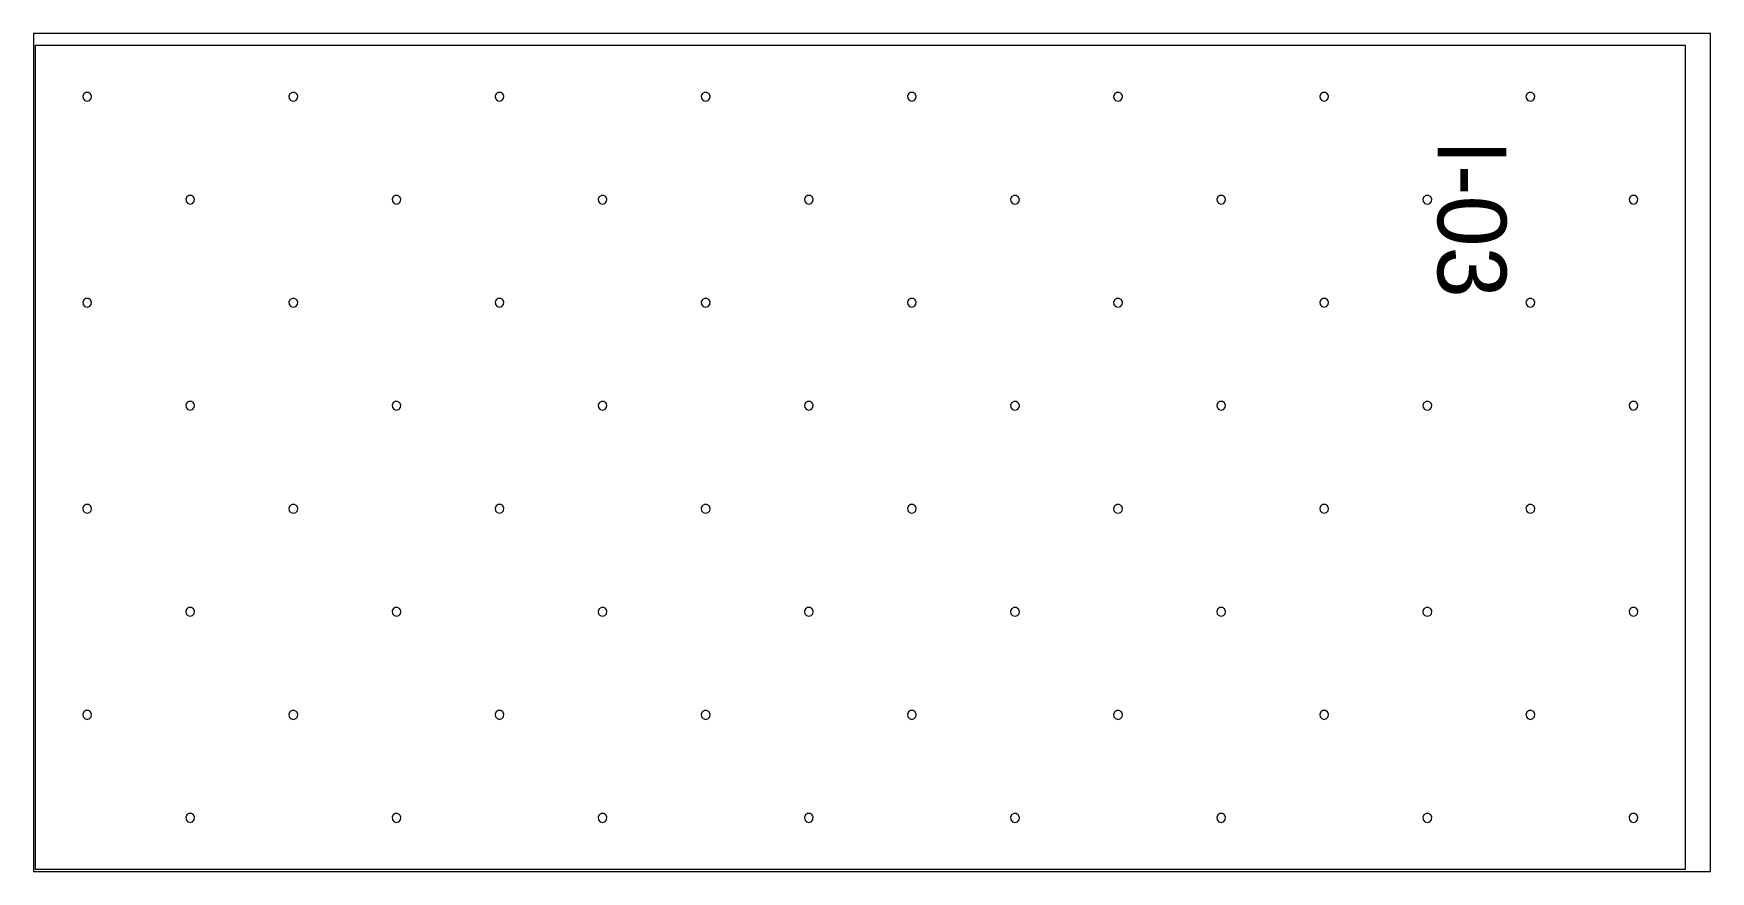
# Model space of a CAD drawing. Extents: x 0 to 287620, y 0 to 1220.
# Drawn here: x 17640 to 20080, y 0 to 1220 of the extents above; entities that cross this region are included whole.
import ezdxf

# ---------------------------------------------------------------- set-up
doc = ezdxf.new("R2010")
doc.units = 0
doc.header["$MEASUREMENT"] = 0
for name, color, linetype, lineweight in [('CUSTOM', 7, 'CONTINUOUS', 0), ('drilling', 7, 'CONTINUOUS', 0), ('FINAL', 7, 'CONTINUOUS', 0)]:
    doc.layers.add(name, color=color, linetype=linetype, lineweight=lineweight)

msp = doc.modelspace()

# ---------------------------------------------------------------- texts
at = {"layer": 'Final', "lineweight": 0}
msp.add_text('I-03', height=100, rotation=270, dxfattribs=at).set_placement((19683.1, 1065.8))

# ---------------------------------------------------------------- linework, layer by layer
at = {"layer": 'CUSTOM', "lineweight": 0}
msp.add_lwpolyline([(17640, 0), (20080, 0), (20080, 1220), (17640, 1220)], close=True, dxfattribs=at)
at = {"layer": 'drilling', "lineweight": 0}
for points in [[(17718, 1121.5), (17721.5, 1122.5), (17723.9, 1125.3), (17724.4, 1128.9), (17722.9, 1132.3), (17719.8, 1134.2), (17716.2, 1134.2), (17713.1, 1132.3), (17711.6, 1128.9), (17712.1, 1125.3), (17714.5, 1122.5)], [(18018, 1121.5), (18021.5, 1122.5), (18023.9, 1125.3), (18024.4, 1128.9), (18022.9, 1132.3), (18019.8, 1134.2), (18016.2, 1134.2), (18013.1, 1132.3), (18011.6, 1128.9), (18012.1, 1125.3), (18014.5, 1122.5)], [(18318, 1121.5), (18321.5, 1122.5), (18323.9, 1125.3), (18324.4, 1128.9), (18322.9, 1132.3), (18319.8, 1134.2), (18316.2, 1134.2), (18313.1, 1132.3), (18311.6, 1128.9), (18312.1, 1125.3), (18314.5, 1122.5)], [(18618, 1121.5), (18621.5, 1122.5), (18623.9, 1125.3), (18624.4, 1128.9), (18622.9, 1132.3), (18619.8, 1134.2), (18616.2, 1134.2), (18613.1, 1132.3), (18611.6, 1128.9), (18612.1, 1125.3), (18614.5, 1122.5)], [(18918, 1121.5), (18921.5, 1122.5), (18923.9, 1125.3), (18924.4, 1128.9), (18922.9, 1132.3), (18919.8, 1134.2), (18916.2, 1134.2), (18913.1, 1132.3), (18911.6, 1128.9), (18912.1, 1125.3), (18914.5, 1122.5)], [(19218, 1121.5), (19221.5, 1122.5), (19223.9, 1125.3), (19224.4, 1128.9), (19222.9, 1132.3), (19219.8, 1134.2), (19216.2, 1134.2), (19213.1, 1132.3), (19211.6, 1128.9), (19212.1, 1125.3), (19214.5, 1122.5)], [(19518, 1121.5), (19521.5, 1122.5), (19523.9, 1125.3), (19524.4, 1128.9), (19522.9, 1132.3), (19519.8, 1134.2), (19516.2, 1134.2), (19513.1, 1132.3), (19511.6, 1128.9), (19512.1, 1125.3), (19514.5, 1122.5)], [(19818, 1121.5), (19821.5, 1122.5), (19823.9, 1125.3), (19824.4, 1128.9), (19822.9, 1132.3), (19819.8, 1134.2), (19816.2, 1134.2), (19813.1, 1132.3), (19811.6, 1128.9), (19812.1, 1125.3), (19814.5, 1122.5)], [(17868, 971.5), (17871.5, 972.5), (17873.9, 975.3), (17874.4, 978.9), (17872.9, 982.3), (17869.8, 984.2), (17866.2, 984.2), (17863.1, 982.3), (17861.6, 978.9), (17862.1, 975.3), (17864.5, 972.5)], [(18168, 971.5), (18171.5, 972.5), (18173.9, 975.3), (18174.4, 978.9), (18172.9, 982.3), (18169.8, 984.2), (18166.2, 984.2), (18163.1, 982.3), (18161.6, 978.9), (18162.1, 975.3), (18164.5, 972.5)], [(18468, 971.5), (18471.5, 972.5), (18473.9, 975.3), (18474.4, 978.9), (18472.9, 982.3), (18469.8, 984.2), (18466.2, 984.2), (18463.1, 982.3), (18461.6, 978.9), (18462.1, 975.3), (18464.5, 972.5)], [(18768, 971.5), (18771.5, 972.5), (18773.9, 975.3), (18774.4, 978.9), (18772.9, 982.3), (18769.8, 984.2), (18766.2, 984.2), (18763.1, 982.3), (18761.6, 978.9), (18762.1, 975.3), (18764.5, 972.5)], [(19068, 971.5), (19071.5, 972.5), (19073.9, 975.3), (19074.4, 978.9), (19072.9, 982.3), (19069.8, 984.2), (19066.2, 984.2), (19063.1, 982.3), (19061.6, 978.9), (19062.1, 975.3), (19064.5, 972.5)], [(19368, 971.5), (19371.5, 972.5), (19373.9, 975.3), (19374.4, 978.9), (19372.9, 982.3), (19369.8, 984.2), (19366.2, 984.2), (19363.1, 982.3), (19361.6, 978.9), (19362.1, 975.3), (19364.5, 972.5)], [(19668, 971.5), (19671.5, 972.5), (19673.9, 975.3), (19674.4, 978.9), (19672.9, 982.3), (19669.8, 984.2), (19666.2, 984.2), (19663.1, 982.3), (19661.6, 978.9), (19662.1, 975.3), (19664.5, 972.5)], [(19968, 971.5), (19971.5, 972.5), (19973.9, 975.3), (19974.4, 978.9), (19972.9, 982.3), (19969.8, 984.2), (19966.2, 984.2), (19963.1, 982.3), (19961.6, 978.9), (19962.1, 975.3), (19964.5, 972.5)], [(17718, 821.5), (17721.5, 822.5), (17723.9, 825.3), (17724.4, 828.9), (17722.9, 832.3), (17719.8, 834.2), (17716.2, 834.2), (17713.1, 832.3), (17711.6, 828.9), (17712.1, 825.3), (17714.5, 822.5)], [(18018, 821.5), (18021.5, 822.5), (18023.9, 825.3), (18024.4, 828.9), (18022.9, 832.3), (18019.8, 834.2), (18016.2, 834.2), (18013.1, 832.3), (18011.6, 828.9), (18012.1, 825.3), (18014.5, 822.5)], [(18318, 821.5), (18321.5, 822.5), (18323.9, 825.3), (18324.4, 828.9), (18322.9, 832.3), (18319.8, 834.2), (18316.2, 834.2), (18313.1, 832.3), (18311.6, 828.9), (18312.1, 825.3), (18314.5, 822.5)], [(18618, 821.5), (18621.5, 822.5), (18623.9, 825.3), (18624.4, 828.9), (18622.9, 832.3), (18619.8, 834.2), (18616.2, 834.2), (18613.1, 832.3), (18611.6, 828.9), (18612.1, 825.3), (18614.5, 822.5)], [(18918, 821.5), (18921.5, 822.5), (18923.9, 825.3), (18924.4, 828.9), (18922.9, 832.3), (18919.8, 834.2), (18916.2, 834.2), (18913.1, 832.3), (18911.6, 828.9), (18912.1, 825.3), (18914.5, 822.5)], [(19218, 821.5), (19221.5, 822.5), (19223.9, 825.3), (19224.4, 828.9), (19222.9, 832.3), (19219.8, 834.2), (19216.2, 834.2), (19213.1, 832.3), (19211.6, 828.9), (19212.1, 825.3), (19214.5, 822.5)], [(19518, 821.5), (19521.5, 822.5), (19523.9, 825.3), (19524.4, 828.9), (19522.9, 832.3), (19519.8, 834.2), (19516.2, 834.2), (19513.1, 832.3), (19511.6, 828.9), (19512.1, 825.3), (19514.5, 822.5)], [(19818, 821.5), (19821.5, 822.5), (19823.9, 825.3), (19824.4, 828.9), (19822.9, 832.3), (19819.8, 834.2), (19816.2, 834.2), (19813.1, 832.3), (19811.6, 828.9), (19812.1, 825.3), (19814.5, 822.5)], [(17868, 671.5), (17871.5, 672.5), (17873.9, 675.3), (17874.4, 678.9), (17872.9, 682.3), (17869.8, 684.2), (17866.2, 684.2), (17863.1, 682.3), (17861.6, 678.9), (17862.1, 675.3), (17864.5, 672.5)], [(18168, 671.5), (18171.5, 672.5), (18173.9, 675.3), (18174.4, 678.9), (18172.9, 682.3), (18169.8, 684.2), (18166.2, 684.2), (18163.1, 682.3), (18161.6, 678.9), (18162.1, 675.3), (18164.5, 672.5)], [(18468, 671.5), (18471.5, 672.5), (18473.9, 675.3), (18474.4, 678.9), (18472.9, 682.3), (18469.8, 684.2), (18466.2, 684.2), (18463.1, 682.3), (18461.6, 678.9), (18462.1, 675.3), (18464.5, 672.5)], [(18768, 671.5), (18771.5, 672.5), (18773.9, 675.3), (18774.4, 678.9), (18772.9, 682.3), (18769.8, 684.2), (18766.2, 684.2), (18763.1, 682.3), (18761.6, 678.9), (18762.1, 675.3), (18764.5, 672.5)], [(19068, 671.5), (19071.5, 672.5), (19073.9, 675.3), (19074.4, 678.9), (19072.9, 682.3), (19069.8, 684.2), (19066.2, 684.2), (19063.1, 682.3), (19061.6, 678.9), (19062.1, 675.3), (19064.5, 672.5)], [(19368, 671.5), (19371.5, 672.5), (19373.9, 675.3), (19374.4, 678.9), (19372.9, 682.3), (19369.8, 684.2), (19366.2, 684.2), (19363.1, 682.3), (19361.6, 678.9), (19362.1, 675.3), (19364.5, 672.5)], [(19668, 671.5), (19671.5, 672.5), (19673.9, 675.3), (19674.4, 678.9), (19672.9, 682.3), (19669.8, 684.2), (19666.2, 684.2), (19663.1, 682.3), (19661.6, 678.9), (19662.1, 675.3), (19664.5, 672.5)], [(19968, 671.5), (19971.5, 672.5), (19973.9, 675.3), (19974.4, 678.9), (19972.9, 682.3), (19969.8, 684.2), (19966.2, 684.2), (19963.1, 682.3), (19961.6, 678.9), (19962.1, 675.3), (19964.5, 672.5)], [(17718, 521.5), (17721.5, 522.5), (17723.9, 525.3), (17724.4, 528.9), (17722.9, 532.3), (17719.8, 534.2), (17716.2, 534.2), (17713.1, 532.3), (17711.6, 528.9), (17712.1, 525.3), (17714.5, 522.5)], [(18018, 521.5), (18021.5, 522.5), (18023.9, 525.3), (18024.4, 528.9), (18022.9, 532.3), (18019.8, 534.2), (18016.2, 534.2), (18013.1, 532.3), (18011.6, 528.9), (18012.1, 525.3), (18014.5, 522.5)], [(18318, 521.5), (18321.5, 522.5), (18323.9, 525.3), (18324.4, 528.9), (18322.9, 532.3), (18319.8, 534.2), (18316.2, 534.2), (18313.1, 532.3), (18311.6, 528.9), (18312.1, 525.3), (18314.5, 522.5)], [(18618, 521.5), (18621.5, 522.5), (18623.9, 525.3), (18624.4, 528.9), (18622.9, 532.3), (18619.8, 534.2), (18616.2, 534.2), (18613.1, 532.3), (18611.6, 528.9), (18612.1, 525.3), (18614.5, 522.5)], [(18918, 521.5), (18921.5, 522.5), (18923.9, 525.3), (18924.4, 528.9), (18922.9, 532.3), (18919.8, 534.2), (18916.2, 534.2), (18913.1, 532.3), (18911.6, 528.9), (18912.1, 525.3), (18914.5, 522.5)], [(19218, 521.5), (19221.5, 522.5), (19223.9, 525.3), (19224.4, 528.9), (19222.9, 532.3), (19219.8, 534.2), (19216.2, 534.2), (19213.1, 532.3), (19211.6, 528.9), (19212.1, 525.3), (19214.5, 522.5)], [(19518, 521.5), (19521.5, 522.5), (19523.9, 525.3), (19524.4, 528.9), (19522.9, 532.3), (19519.8, 534.2), (19516.2, 534.2), (19513.1, 532.3), (19511.6, 528.9), (19512.1, 525.3), (19514.5, 522.5)], [(19818, 521.5), (19821.5, 522.5), (19823.9, 525.3), (19824.4, 528.9), (19822.9, 532.3), (19819.8, 534.2), (19816.2, 534.2), (19813.1, 532.3), (19811.6, 528.9), (19812.1, 525.3), (19814.5, 522.5)], [(17868, 371.5), (17871.5, 372.5), (17873.9, 375.3), (17874.4, 378.9), (17872.9, 382.3), (17869.8, 384.2), (17866.2, 384.2), (17863.1, 382.3), (17861.6, 378.9), (17862.1, 375.3), (17864.5, 372.5)], [(18168, 371.5), (18171.5, 372.5), (18173.9, 375.3), (18174.4, 378.9), (18172.9, 382.3), (18169.8, 384.2), (18166.2, 384.2), (18163.1, 382.3), (18161.6, 378.9), (18162.1, 375.3), (18164.5, 372.5)], [(18468, 371.5), (18471.5, 372.5), (18473.9, 375.3), (18474.4, 378.9), (18472.9, 382.3), (18469.8, 384.2), (18466.2, 384.2), (18463.1, 382.3), (18461.6, 378.9), (18462.1, 375.3), (18464.5, 372.5)], [(18768, 371.5), (18771.5, 372.5), (18773.9, 375.3), (18774.4, 378.9), (18772.9, 382.3), (18769.8, 384.2), (18766.2, 384.2), (18763.1, 382.3), (18761.6, 378.9), (18762.1, 375.3), (18764.5, 372.5)], [(19068, 371.5), (19071.5, 372.5), (19073.9, 375.3), (19074.4, 378.9), (19072.9, 382.3), (19069.8, 384.2), (19066.2, 384.2), (19063.1, 382.3), (19061.6, 378.9), (19062.1, 375.3), (19064.5, 372.5)], [(19368, 371.5), (19371.5, 372.5), (19373.9, 375.3), (19374.4, 378.9), (19372.9, 382.3), (19369.8, 384.2), (19366.2, 384.2), (19363.1, 382.3), (19361.6, 378.9), (19362.1, 375.3), (19364.5, 372.5)], [(19668, 371.5), (19671.5, 372.5), (19673.9, 375.3), (19674.4, 378.9), (19672.9, 382.3), (19669.8, 384.2), (19666.2, 384.2), (19663.1, 382.3), (19661.6, 378.9), (19662.1, 375.3), (19664.5, 372.5)], [(19968, 371.5), (19971.5, 372.5), (19973.9, 375.3), (19974.4, 378.9), (19972.9, 382.3), (19969.8, 384.2), (19966.2, 384.2), (19963.1, 382.3), (19961.6, 378.9), (19962.1, 375.3), (19964.5, 372.5)], [(17718, 221.5), (17721.5, 222.5), (17723.9, 225.3), (17724.4, 228.9), (17722.9, 232.3), (17719.8, 234.2), (17716.2, 234.2), (17713.1, 232.3), (17711.6, 228.9), (17712.1, 225.3), (17714.5, 222.5)], [(18018, 221.5), (18021.5, 222.5), (18023.9, 225.3), (18024.4, 228.9), (18022.9, 232.3), (18019.8, 234.2), (18016.2, 234.2), (18013.1, 232.3), (18011.6, 228.9), (18012.1, 225.3), (18014.5, 222.5)], [(18318, 221.5), (18321.5, 222.5), (18323.9, 225.3), (18324.4, 228.9), (18322.9, 232.3), (18319.8, 234.2), (18316.2, 234.2), (18313.1, 232.3), (18311.6, 228.9), (18312.1, 225.3), (18314.5, 222.5)], [(18618, 221.5), (18621.5, 222.5), (18623.9, 225.3), (18624.4, 228.9), (18622.9, 232.3), (18619.8, 234.2), (18616.2, 234.2), (18613.1, 232.3), (18611.6, 228.9), (18612.1, 225.3), (18614.5, 222.5)], [(18918, 221.5), (18921.5, 222.5), (18923.9, 225.3), (18924.4, 228.9), (18922.9, 232.3), (18919.8, 234.2), (18916.2, 234.2), (18913.1, 232.3), (18911.6, 228.9), (18912.1, 225.3), (18914.5, 222.5)], [(19218, 221.5), (19221.5, 222.5), (19223.9, 225.3), (19224.4, 228.9), (19222.9, 232.3), (19219.8, 234.2), (19216.2, 234.2), (19213.1, 232.3), (19211.6, 228.9), (19212.1, 225.3), (19214.5, 222.5)], [(19518, 221.5), (19521.5, 222.5), (19523.9, 225.3), (19524.4, 228.9), (19522.9, 232.3), (19519.8, 234.2), (19516.2, 234.2), (19513.1, 232.3), (19511.6, 228.9), (19512.1, 225.3), (19514.5, 222.5)], [(19818, 221.5), (19821.5, 222.5), (19823.9, 225.3), (19824.4, 228.9), (19822.9, 232.3), (19819.8, 234.2), (19816.2, 234.2), (19813.1, 232.3), (19811.6, 228.9), (19812.1, 225.3), (19814.5, 222.5)], [(17868, 71.5), (17871.5, 72.5), (17873.9, 75.3), (17874.4, 78.9), (17872.9, 82.3), (17869.8, 84.2), (17866.2, 84.2), (17863.1, 82.3), (17861.6, 78.9), (17862.1, 75.3), (17864.5, 72.5)], [(18168, 71.5), (18171.5, 72.5), (18173.9, 75.3), (18174.4, 78.9), (18172.9, 82.3), (18169.8, 84.2), (18166.2, 84.2), (18163.1, 82.3), (18161.6, 78.9), (18162.1, 75.3), (18164.5, 72.5)], [(18468, 71.5), (18471.5, 72.5), (18473.9, 75.3), (18474.4, 78.9), (18472.9, 82.3), (18469.8, 84.2), (18466.2, 84.2), (18463.1, 82.3), (18461.6, 78.9), (18462.1, 75.3), (18464.5, 72.5)], [(18768, 71.5), (18771.5, 72.5), (18773.9, 75.3), (18774.4, 78.9), (18772.9, 82.3), (18769.8, 84.2), (18766.2, 84.2), (18763.1, 82.3), (18761.6, 78.9), (18762.1, 75.3), (18764.5, 72.5)], [(19068, 71.5), (19071.5, 72.5), (19073.9, 75.3), (19074.4, 78.9), (19072.9, 82.3), (19069.8, 84.2), (19066.2, 84.2), (19063.1, 82.3), (19061.6, 78.9), (19062.1, 75.3), (19064.5, 72.5)], [(19368, 71.5), (19371.5, 72.5), (19373.9, 75.3), (19374.4, 78.9), (19372.9, 82.3), (19369.8, 84.2), (19366.2, 84.2), (19363.1, 82.3), (19361.6, 78.9), (19362.1, 75.3), (19364.5, 72.5)], [(19668, 71.5), (19671.5, 72.5), (19673.9, 75.3), (19674.4, 78.9), (19672.9, 82.3), (19669.8, 84.2), (19666.2, 84.2), (19663.1, 82.3), (19661.6, 78.9), (19662.1, 75.3), (19664.5, 72.5)], [(19968, 71.5), (19971.5, 72.5), (19973.9, 75.3), (19974.4, 78.9), (19972.9, 82.3), (19969.8, 84.2), (19966.2, 84.2), (19963.1, 82.3), (19961.6, 78.9), (19962.1, 75.3), (19964.5, 72.5)]]:
    msp.add_lwpolyline(points, close=True, dxfattribs=at)
at = {"layer": 'Final', "lineweight": 0}
msp.add_lwpolyline([(20043, 1203), (20043, 3), (17643, 3), (17643, 1203)], close=True, dxfattribs=at)

msp.set_redraw_order([(e.dxf.handle, doc.entitydb.next_handle()) for e in msp.query("TEXT MTEXT ATTDEF DIMENSION ARC_DIMENSION")])  # texts and dimensions are drawn at this point

doc.saveas('drawing.dxf')
